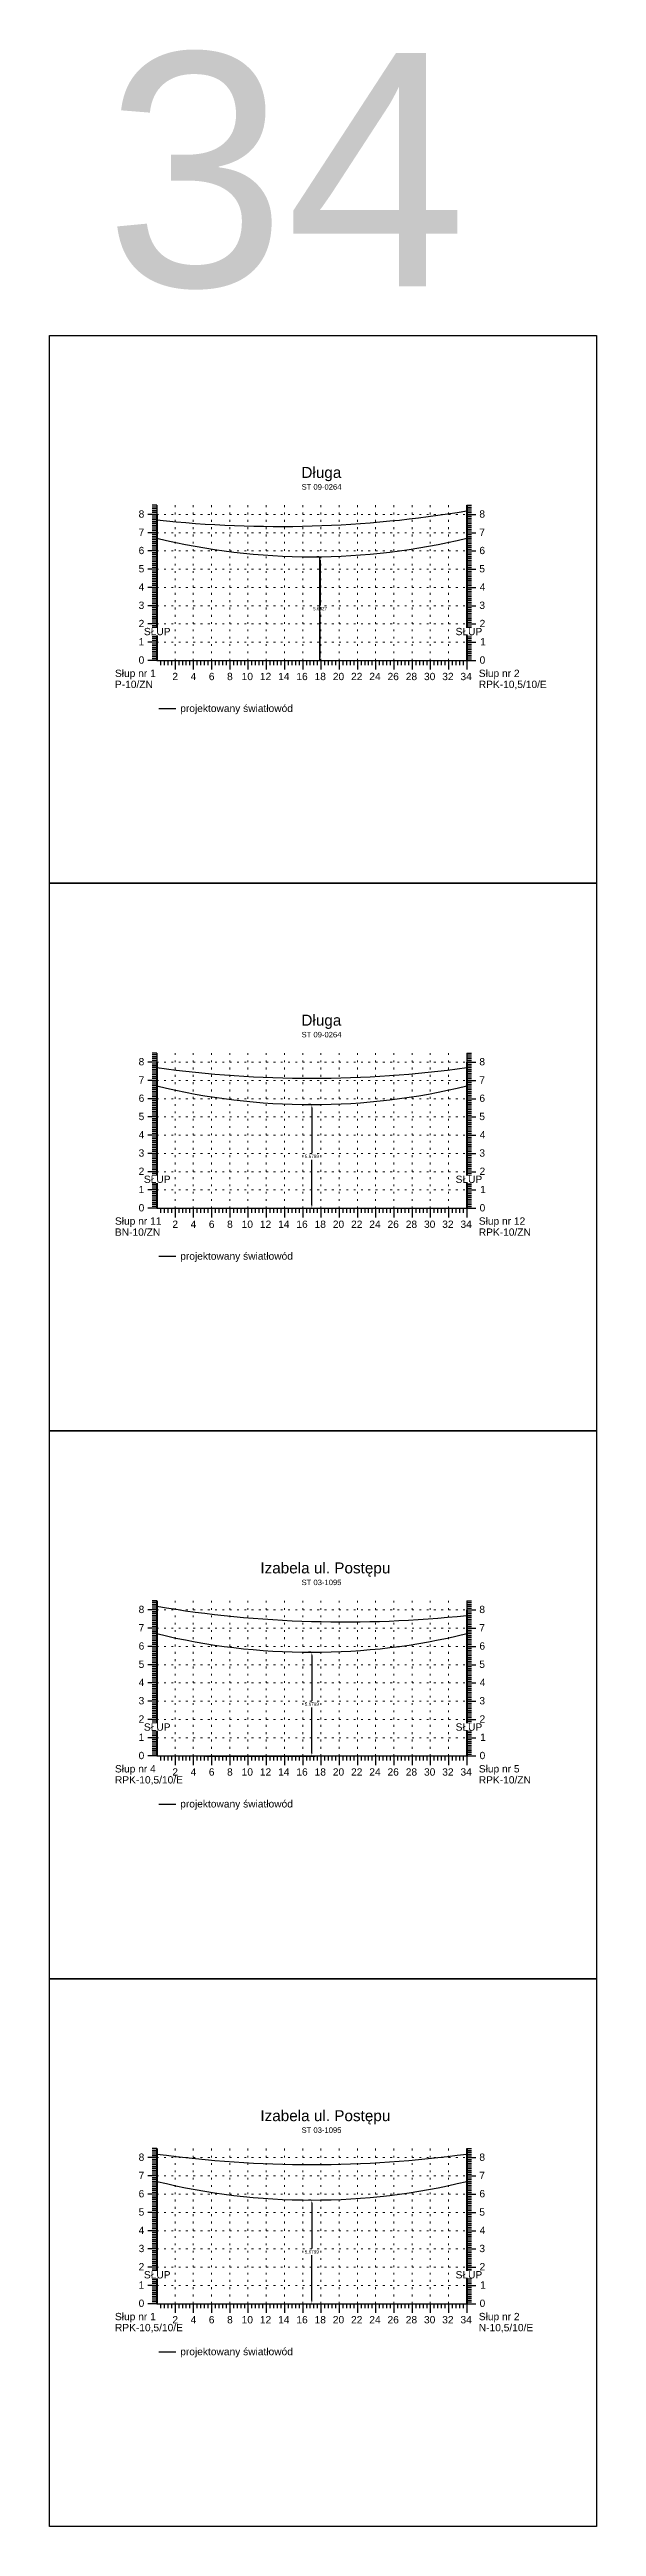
# Model space of a CAD drawing. Header units: metres. Extents: x -155 to 1812, y 681 to 886.
# Drawn here: x 684.5 to 714.5, y 740.5 to 876.2 of the extents above; entities that cross this region are included whole.
import ezdxf

# ---------------------------------------------------------------- set-up
doc = ezdxf.new("R2010")
doc.units = ezdxf.units.M
doc.header["$MEASUREMENT"] = 0
doc.linetypes.add('ACAD_ISO07W100', pattern=[3, 0, -3])
doc.styles.get("Standard").update_dxf_attribs({"font": 'arial.ttf'})
doc.dimstyles.get("Standard").update_dxf_attribs({"dimtxt": 0.18, "dimasz": 0.18, "dimexe": 0.18, "dimexo": 0.0625, "dimgap": 0.09, "dimtad": 0, "dimtih": 1, "dimtoh": 1, "dimdec": 4, "dimzin": 0, "dimdsep": 46, "dimtxsty": 'Standard', "dimcen": 0.09, "dimadec": 0, "dimazin": 0, "dimtfac": 1, "dimtdec": 4, "dimtofl": 0, "dimtmove": 0, "dimatfit": 3, "dimfxl": 1, "dimtolj": 1, "dimtzin": 0, "dimarcsym": 0})

msp = doc.modelspace()

# ---------------------------------------------------------------- texts
at = {"lineweight": 25}
msp.add_text('34', height=12.782133, dxfattribs=at).set_placement((687.58131, 863.21103))
for s, height, p in [('Długa', 0.6, (698.35895, 852.72147)), ('ST 09-0264 ', 0.3, (698.36666, 852.07978)), ('8', 0.4, (689.43146, 850.5471)), ('8', 0.4, (708.11711, 850.5471)), ('7', 0.4, (689.43146, 849.5471)), ('7', 0.4, (708.11411, 849.5471)), ('5', 0.4, (689.43146, 847.5471)), ('6', 0.4, (689.43146, 848.5471)), ('5', 0.4, (708.11438, 847.5471)), ('6', 0.4, (708.11984, 848.5471)), ('4', 0.4, (689.43146, 846.5471)), ('4', 0.4, (708.13512, 846.5471)), ('3', 0.4, (689.43146, 845.5471)), ('3', 0.4, (708.11711, 845.5471)), ('2', 0.4, (689.43146, 844.5471)), ('1', 0.4, (689.43146, 843.5471)), ('2', 0.4, (708.1283, 844.5471)), ('1', 0.4, (708.15695, 843.5471)), ('0', 0.4, (689.43146, 842.5471)), ('0', 0.4, (708.13102, 842.5471)), ('Słup nr 1', 0.4, (688.13347, 841.81928)), ('P-10/ZN', 0.4, (688.13347, 841.21439)), ('2', 0.4, (691.28191, 841.64552)), ('4', 0.4, (692.28191, 841.64552)), ('6', 0.4, (693.28191, 841.64552)), ('8', 0.4, (694.28191, 841.64552)), ('10', 0.4, (695.08191, 841.64552)), ('12', 0.4, (696.08191, 841.64552)), ('14', 0.4, (697.08191, 841.64552)), ('16', 0.4, (698.08191, 841.64552)), ('18', 0.4, (699.08191, 841.64552)), ('20', 0.4, (700.08191, 841.64552)), ('22', 0.4, (701.08191, 841.64552)), ('24', 0.4, (702.08191, 841.64552)), ('26', 0.4, (703.08191, 841.64552)), ('28', 0.4, (704.08191, 841.64552)), ('30', 0.4, (705.08191, 841.64552)), ('32', 0.4, (706.08191, 841.64552)), ('34', 0.4, (707.08191, 841.64552)), ('Słup nr 2', 0.4, (708.08667, 841.81928)), ('RPK-10,5/10/E', 0.4, (708.08667, 841.21439)), ('projektowany światłowód', 0.4, (691.71362, 839.90121)), ('ST 09-0264 ', 0.3, (698.36666, 822.07978)), ('Długa', 0.6, (698.35895, 822.72147)), ('8', 0.4, (689.43146, 820.5471)), ('8', 0.4, (708.11711, 820.5471)), ('7', 0.4, (689.43146, 819.5471)), ('7', 0.4, (708.11411, 819.5471)), ('6', 0.4, (689.43146, 818.5471)), ('6', 0.4, (708.11984, 818.5471)), ('4', 0.4, (689.43146, 816.5471)), ('5', 0.4, (689.43146, 817.5471)), ('5', 0.4, (708.11438, 817.5471)), ('4', 0.4, (708.13512, 816.5471)), ('3', 0.4, (689.43146, 815.5471)), ('3', 0.4, (708.11711, 815.5471)), ('2', 0.4, (689.43146, 814.5471)), ('2', 0.4, (708.1283, 814.5471)), ('0', 0.4, (689.43146, 812.5471)), ('1', 0.4, (689.43146, 813.5471)), ('0', 0.4, (708.13102, 812.5471)), ('1', 0.4, (708.15695, 813.5471)), ('Słup nr 11', 0.4, (688.13347, 811.81928)), ('BN-10/ZN', 0.4, (688.13347, 811.21439)), ('2', 0.4, (691.28191, 811.64552)), ('4', 0.4, (692.28191, 811.64552)), ('6', 0.4, (693.28191, 811.64552)), ('8', 0.4, (694.28191, 811.64552)), ('10', 0.4, (695.08191, 811.64552)), ('12', 0.4, (696.08191, 811.64552)), ('14', 0.4, (697.08191, 811.64552)), ('16', 0.4, (698.08191, 811.64552)), ('18', 0.4, (699.08191, 811.64552)), ('20', 0.4, (700.08191, 811.64552)), ('22', 0.4, (701.08191, 811.64552)), ('24', 0.4, (702.08191, 811.64552)), ('26', 0.4, (703.08191, 811.64552)), ('28', 0.4, (704.08191, 811.64552)), ('30', 0.4, (705.08191, 811.64552)), ('32', 0.4, (706.08191, 811.64552)), ('34', 0.4, (707.08191, 811.64552)), ('Słup nr 12', 0.4, (708.08667, 811.81928)), ('RPK-10/ZN', 0.4, (708.08667, 811.21439)), ('projektowany światłowód', 0.4, (691.71362, 809.90121)), ('Izabela ul. Postępu', 0.6, (696.1071, 792.72147)), ('ST 03-1095', 0.3, (698.36666, 792.07978)), ('8', 0.4, (689.43146, 790.5471)), ('8', 0.4, (708.11711, 790.5471)), ('7', 0.4, (689.43146, 789.5471)), ('7', 0.4, (708.11411, 789.5471)), ('6', 0.4, (689.43146, 788.5471)), ('6', 0.4, (708.11984, 788.5471)), ('4', 0.4, (689.43146, 786.5471)), ('5', 0.4, (689.43146, 787.5471)), ('5', 0.4, (708.11438, 787.5471)), ('4', 0.4, (708.13512, 786.5471)), ('3', 0.4, (689.43146, 785.5471)), ('3', 0.4, (708.11711, 785.5471)), ('2', 0.4, (689.43146, 784.5471)), ('2', 0.4, (708.1283, 784.5471)), ('0', 0.4, (689.43146, 782.5471)), ('1', 0.4, (689.43146, 783.5471)), ('0', 0.4, (708.13102, 782.5471)), ('1', 0.4, (708.15695, 783.5471)), ('Słup nr 4', 0.4, (688.13347, 781.81928)), ('RPK-10,5/10/E', 0.4, (688.13347, 781.21439)), ('2', 0.4, (691.28191, 781.64552)), ('4', 0.4, (692.28191, 781.64552)), ('6', 0.4, (693.28191, 781.64552)), ('8', 0.4, (694.28191, 781.64552)), ('10', 0.4, (695.08191, 781.64552)), ('12', 0.4, (696.08191, 781.64552)), ('14', 0.4, (697.08191, 781.64552)), ('16', 0.4, (698.08191, 781.64552)), ('18', 0.4, (699.08191, 781.64552)), ('20', 0.4, (700.08191, 781.64552)), ('22', 0.4, (701.08191, 781.64552)), ('24', 0.4, (702.08191, 781.64552)), ('26', 0.4, (703.08191, 781.64552)), ('28', 0.4, (704.08191, 781.64552)), ('30', 0.4, (705.08191, 781.64552)), ('32', 0.4, (706.08191, 781.64552)), ('34', 0.4, (707.08191, 781.64552)), ('Słup nr 5', 0.4, (708.08667, 781.81928)), ('RPK-10/ZN', 0.4, (708.08667, 781.21439)), ('projektowany światłowód', 0.4, (691.71362, 779.90121)), ('Izabela ul. Postępu', 0.6, (696.1071, 762.72147)), ('ST 03-1095', 0.3, (698.36666, 762.07978)), ('8', 0.4, (689.43146, 760.5471)), ('7', 0.4, (689.43146, 759.5471)), ('8', 0.4, (708.11711, 760.5471)), ('7', 0.4, (708.11411, 759.5471)), ('6', 0.4, (689.43146, 758.5471)), ('6', 0.4, (708.11984, 758.5471)), ('5', 0.4, (689.43146, 757.5471)), ('5', 0.4, (708.11438, 757.5471)), ('4', 0.4, (689.43146, 756.5471)), ('3', 0.4, (689.43146, 755.5471)), ('3', 0.4, (708.11711, 755.5471)), ('4', 0.4, (708.13512, 756.5471)), ('2', 0.4, (689.43146, 754.5471)), ('2', 0.4, (708.1283, 754.5471)), ('0', 0.4, (689.43146, 752.5471)), ('1', 0.4, (689.43146, 753.5471)), ('0', 0.4, (708.13102, 752.5471)), ('1', 0.4, (708.15695, 753.5471)), ('Słup nr 1', 0.4, (688.13347, 751.81928)), ('RPK-10,5/10/E', 0.4, (688.13347, 751.21439)), ('2', 0.4, (691.28191, 751.64552)), ('4', 0.4, (692.28191, 751.64552)), ('6', 0.4, (693.28191, 751.64552)), ('8', 0.4, (694.28191, 751.64552)), ('10', 0.4, (695.08191, 751.64552)), ('12', 0.4, (696.08191, 751.64552)), ('14', 0.4, (697.08191, 751.64552)), ('16', 0.4, (698.08191, 751.64552)), ('18', 0.4, (699.08191, 751.64552)), ('20', 0.4, (700.08191, 751.64552)), ('22', 0.4, (701.08191, 751.64552)), ('24', 0.4, (702.08191, 751.64552)), ('26', 0.4, (703.08191, 751.64552)), ('28', 0.4, (704.08191, 751.64552)), ('30', 0.4, (705.08191, 751.64552)), ('32', 0.4, (706.08191, 751.64552)), ('34', 0.4, (707.08191, 751.64552)), ('Słup nr 2', 0.4, (708.08667, 751.81928)), ('N-10,5/10/E', 0.4, (708.08667, 751.21439)), ('projektowany światłowód', 0.4, (691.71362, 749.90121))]:
    msp.add_text(s, height=height).set_placement(p)

# ---------------------------------------------------------------- blocks, each defined once
blk = doc.blocks.new('*D277')
at = {"color": 0, "lineweight": -2}
for p, q in [((699.31, 848.4), (699.2, 848.4)), ((699.38, 848.22), (699.38, 845.74)), ((699.38, 842.9), (699.38, 845.38)), ((693.09, 842.72), (699.56, 842.72))]:
    blk.add_line(p, q, dxfattribs=at)
at = {"color": 0}
for points in [[(699.41, 848.22), (699.35, 848.22), (699.38, 848.4)], [(699.35, 842.9), (699.41, 842.9), (699.38, 842.72)]]:
    blk.add_solid(points, dxfattribs=at)
at = {"layer": 'Defpoints', "color": 0}
for p in [(699.38, 848.4), (693.03, 842.72), (699.38, 842.72)]:
    blk.add_point(p, dxfattribs=at)
at = {"color": 0, "lineweight": 25, "insert": (699.38, 845.56), "char_height": 0.18, "attachment_point": 5}
blk.add_mtext('\\A1;5.6827', dxfattribs=at)
blk = doc.blocks.new('*D291')
at = {"color": 0, "lineweight": -2}
for p, q in [((698.87, 818.4), (698.75, 818.4)), ((698.93, 818.22), (698.93, 815.74)), ((698.93, 812.9), (698.93, 815.38)), ((693.09, 812.72), (699.11, 812.72))]:
    blk.add_line(p, q, dxfattribs=at)
at = {"color": 0}
for points in [[(698.96, 818.22), (698.9, 818.22), (698.93, 818.4)], [(698.9, 812.9), (698.96, 812.9), (698.93, 812.72)]]:
    blk.add_solid(points, dxfattribs=at)
at = {"layer": 'Defpoints', "color": 0}
for p in [(698.93, 818.4), (693.03, 812.72), (698.93, 812.72)]:
    blk.add_point(p, dxfattribs=at)
at = {"color": 0, "lineweight": 25, "insert": (698.93, 815.56), "char_height": 0.18, "attachment_point": 5}
blk.add_mtext('\\A1;5.6799', dxfattribs=at)
blk = doc.blocks.new('*D314')
at = {"color": 0, "lineweight": -2}
for p, q in [((698.87, 788.4), (698.75, 788.4)), ((698.93, 788.22), (698.93, 785.74)), ((698.93, 782.9), (698.93, 785.38)), ((693.09, 782.72), (699.11, 782.72))]:
    blk.add_line(p, q, dxfattribs=at)
at = {"color": 0}
for points in [[(698.96, 788.22), (698.9, 788.22), (698.93, 788.4)], [(698.9, 782.9), (698.96, 782.9), (698.93, 782.72)]]:
    blk.add_solid(points, dxfattribs=at)
at = {"layer": 'Defpoints', "color": 0}
for p in [(698.93, 788.4), (693.03, 782.72), (698.93, 782.72)]:
    blk.add_point(p, dxfattribs=at)
at = {"color": 0, "lineweight": 25, "insert": (698.93, 785.56), "char_height": 0.18, "attachment_point": 5}
blk.add_mtext('\\A1;5.6799', dxfattribs=at)
blk = doc.blocks.new('*D270')
at = {"color": 0, "lineweight": -2}
for p, q in [((698.87, 758.4), (698.75, 758.4)), ((698.93, 758.22), (698.93, 755.74)), ((698.93, 752.9), (698.93, 755.38)), ((693.09, 752.72), (699.11, 752.72))]:
    blk.add_line(p, q, dxfattribs=at)
at = {"color": 0}
for points in [[(698.96, 758.22), (698.9, 758.22), (698.93, 758.4)], [(698.9, 752.9), (698.96, 752.9), (698.93, 752.72)]]:
    blk.add_solid(points, dxfattribs=at)
at = {"layer": 'Defpoints', "color": 0}
for p in [(698.93, 758.4), (693.03, 752.72), (698.93, 752.72)]:
    blk.add_point(p, dxfattribs=at)
at = {"color": 0, "lineweight": 25, "insert": (698.93, 755.56), "char_height": 0.18, "attachment_point": 5}
blk.add_mtext('\\A1;5.6799', dxfattribs=at)

# ---------------------------------------------------------------- dimensions: what is measured, and where the dimension line sits
at = {"lineweight": 25}
for base, p1, p2, picture, middle in [((699.37611, 842.72119), (699.37611, 848.40386), (693.02872, 842.72119), '*D277', (699.37611, 845.56253)), ((698.92872, 812.72119), (698.92872, 818.40107), (693.02872, 812.72119), '*D291', (698.92872, 815.56113)), ((698.92872, 782.72119), (698.92872, 788.40107), (693.02872, 782.72119), '*D314', (698.92872, 785.56113)), ((698.92872, 752.72119), (698.92872, 758.40107), (693.02872, 752.72119), '*D270', (698.92872, 755.56113))]:
    dim = msp.add_linear_dim(base=base, p1=p1, p2=p2, angle=90, dimstyle='Standard', dxfattribs=at)
    dim.commit()
    dim.dimension.update_dxf_attribs({"geometry": picture, "text_midpoint": middle})

# ---------------------------------------------------------------- linework, layer by layer
for p, q in [((690.42872, 850.72119), (689.92872, 850.72119)), ((690.42872, 850.72119), (689.92872, 850.72119)), ((690.42872, 851.22119), (690.17872, 851.22119)), ((690.42872, 851.12119), (690.17872, 851.12119)), ((690.42872, 851.02119), (690.17872, 851.02119)), ((690.42872, 850.92119), (690.17872, 850.92119)), ((690.42872, 850.82119), (690.17872, 850.82119)), ((690.42872, 850.62119), (690.17872, 850.62119)), ((690.42872, 851.22119), (690.42872, 842.72119)), ((707.42872, 851.22119), (707.42872, 842.72119)), ((707.42872, 851.22119), (707.67872, 851.22119)), ((707.42872, 851.12119), (707.67872, 851.12119)), ((707.42872, 851.02119), (707.67872, 851.02119)), ((707.42872, 850.92119), (707.67872, 850.92119)), ((707.42872, 850.82119), (707.67872, 850.82119)), ((707.42872, 850.72119), (707.92872, 850.72119)), ((707.42872, 850.72119), (707.92872, 850.72119)), ((707.42872, 850.62119), (707.67872, 850.62119)), ((690.42872, 849.72119), (689.92872, 849.72119)), ((690.42872, 849.72119), (689.92872, 849.72119)), ((690.42872, 850.52119), (690.17872, 850.52119)), ((690.42872, 850.42119), (690.17872, 850.42119)), ((690.42872, 850.32119), (690.17872, 850.32119)), ((690.42872, 850.22119), (690.17872, 850.22119)), ((690.42872, 850.12119), (690.17872, 850.12119)), ((690.42872, 850.02119), (690.17872, 850.02119)), ((690.42872, 849.92119), (690.17872, 849.92119)), ((690.42872, 849.82119), (690.17872, 849.82119)), ((690.42872, 849.62119), (690.17872, 849.62119)), ((690.42872, 849.52119), (690.17872, 849.52119)), ((690.42872, 849.42119), (690.17872, 849.42119)), ((690.42872, 849.32119), (690.17872, 849.32119)), ((707.42872, 850.52119), (707.67872, 850.52119)), ((707.42872, 850.42119), (707.67872, 850.42119)), ((707.42872, 850.32119), (707.67872, 850.32119)), ((707.42872, 850.22119), (707.67872, 850.22119)), ((707.42872, 850.12119), (707.67872, 850.12119)), ((707.42872, 850.02119), (707.67872, 850.02119)), ((707.42872, 849.92119), (707.67872, 849.92119)), ((707.42872, 849.82119), (707.67872, 849.82119)), ((707.42872, 849.72119), (707.92872, 849.72119)), ((707.42872, 849.72119), (707.92872, 849.72119)), ((707.42872, 849.62119), (707.67872, 849.62119)), ((707.42872, 849.52119), (707.67872, 849.52119)), ((707.42872, 849.42119), (707.67872, 849.42119)), ((707.42872, 849.32119), (707.67872, 849.32119)), ((690.42872, 848.72119), (689.92872, 848.72119)), ((690.42872, 848.72119), (689.92872, 848.72119)), ((690.42872, 849.22119), (690.17872, 849.22119)), ((690.42872, 849.12119), (690.17872, 849.12119)), ((690.42872, 849.02119), (690.17872, 849.02119)), ((690.42872, 848.92119), (690.17872, 848.92119)), ((690.42872, 848.82119), (690.17872, 848.82119)), ((690.42872, 848.62119), (690.17872, 848.62119)), ((690.42872, 848.52119), (690.17872, 848.52119)), ((690.42872, 848.42119), (690.17872, 848.42119)), ((690.42872, 848.32119), (690.17872, 848.32119)), ((690.42872, 848.22119), (690.17872, 848.22119)), ((690.42872, 848.12119), (690.17872, 848.12119)), ((690.42872, 848.02119), (690.17872, 848.02119)), ((690.42872, 847.92119), (690.17872, 847.92119)), ((707.42872, 849.22119), (707.67872, 849.22119)), ((707.42872, 849.12119), (707.67872, 849.12119)), ((707.42872, 849.02119), (707.67872, 849.02119)), ((707.42872, 848.92119), (707.67872, 848.92119)), ((707.42872, 848.82119), (707.67872, 848.82119)), ((707.42872, 848.72119), (707.92872, 848.72119)), ((707.42872, 848.72119), (707.92872, 848.72119)), ((707.42872, 848.62119), (707.67872, 848.62119)), ((707.42872, 848.52119), (707.67872, 848.52119)), ((707.42872, 848.42119), (707.67872, 848.42119)), ((707.42872, 848.32119), (707.67872, 848.32119)), ((707.42872, 848.22119), (707.67872, 848.22119)), ((707.42872, 848.12119), (707.67872, 848.12119)), ((707.42872, 848.02119), (707.67872, 848.02119)), ((707.42872, 847.92119), (707.67872, 847.92119)), ((690.42872, 847.72119), (689.92872, 847.72119)), ((690.42872, 847.72119), (689.92872, 847.72119)), ((690.42872, 846.72119), (689.92872, 846.72119)), ((690.42872, 846.72119), (689.92872, 846.72119)), ((690.42872, 847.82119), (690.17872, 847.82119)), ((690.42872, 847.62119), (690.17872, 847.62119)), ((690.42872, 847.52119), (690.17872, 847.52119)), ((690.42872, 847.42119), (690.17872, 847.42119)), ((690.42872, 847.32119), (690.17872, 847.32119)), ((690.42872, 847.22119), (690.17872, 847.22119)), ((690.42872, 847.12119), (690.17872, 847.12119)), ((690.42872, 847.02119), (690.17872, 847.02119)), ((690.42872, 846.92119), (690.17872, 846.92119)), ((690.42872, 846.82119), (690.17872, 846.82119)), ((690.42872, 846.62119), (690.17872, 846.62119)), ((707.42872, 847.82119), (707.67872, 847.82119)), ((707.42872, 847.72119), (707.92872, 847.72119)), ((707.42872, 847.72119), (707.92872, 847.72119)), ((707.42872, 847.62119), (707.67872, 847.62119)), ((707.42872, 847.52119), (707.67872, 847.52119)), ((707.42872, 847.42119), (707.67872, 847.42119)), ((707.42872, 847.32119), (707.67872, 847.32119)), ((707.42872, 847.22119), (707.67872, 847.22119)), ((707.42872, 847.12119), (707.67872, 847.12119)), ((707.42872, 847.02119), (707.67872, 847.02119)), ((707.42872, 846.92119), (707.67872, 846.92119)), ((707.42872, 846.82119), (707.67872, 846.82119)), ((707.42872, 846.72119), (707.92872, 846.72119)), ((707.42872, 846.72119), (707.92872, 846.72119)), ((707.42872, 846.62119), (707.67872, 846.62119)), ((690.42872, 845.72119), (689.92872, 845.72119)), ((690.42872, 845.72119), (689.92872, 845.72119)), ((690.42872, 846.52119), (690.17872, 846.52119)), ((690.42872, 846.42119), (690.17872, 846.42119)), ((690.42872, 846.32119), (690.17872, 846.32119)), ((690.42872, 846.22119), (690.17872, 846.22119)), ((690.42872, 846.12119), (690.17872, 846.12119)), ((690.42872, 846.02119), (690.17872, 846.02119)), ((690.42872, 845.92119), (690.17872, 845.92119)), ((690.42872, 845.82119), (690.17872, 845.82119)), ((690.42872, 845.62119), (690.17872, 845.62119)), ((690.42872, 845.52119), (690.17872, 845.52119)), ((690.42872, 845.42119), (690.17872, 845.42119)), ((690.42872, 845.32119), (690.17872, 845.32119)), ((690.42872, 845.22119), (690.17872, 845.22119)), ((707.42872, 846.52119), (707.67872, 846.52119)), ((707.42872, 846.42119), (707.67872, 846.42119)), ((707.42872, 846.32119), (707.67872, 846.32119)), ((707.42872, 846.22119), (707.67872, 846.22119)), ((707.42872, 846.12119), (707.67872, 846.12119)), ((707.42872, 846.02119), (707.67872, 846.02119)), ((707.42872, 845.92119), (707.67872, 845.92119)), ((707.42872, 845.82119), (707.67872, 845.82119)), ((707.42872, 845.72119), (707.92872, 845.72119)), ((707.42872, 845.72119), (707.92872, 845.72119)), ((707.42872, 845.62119), (707.67872, 845.62119)), ((707.42872, 845.52119), (707.67872, 845.52119)), ((707.42872, 845.42119), (707.67872, 845.42119)), ((707.42872, 845.32119), (707.67872, 845.32119)), ((707.42872, 845.22119), (707.67872, 845.22119)), ((690.42872, 844.72119), (689.92872, 844.72119)), ((690.42872, 844.72119), (689.92872, 844.72119)), ((690.42872, 845.12119), (690.17872, 845.12119)), ((690.42872, 845.02119), (690.17872, 845.02119)), ((690.42872, 844.92119), (690.17872, 844.92119)), ((690.42872, 844.82119), (690.17872, 844.82119)), ((690.42872, 844.62119), (690.17872, 844.62119)), ((690.42872, 844.52119), (690.17872, 844.52119)), ((690.42872, 844.42119), (690.17872, 844.42119)), ((690.42872, 844.32119), (690.17872, 844.32119)), ((690.42872, 844.22119), (690.17872, 844.22119)), ((690.42872, 844.12119), (690.17872, 844.12119)), ((690.42872, 844.02119), (690.17872, 844.02119)), ((690.42872, 843.92119), (690.17872, 843.92119)), ((690.42872, 843.82119), (690.17872, 843.82119)), ((707.42872, 845.12119), (707.67872, 845.12119)), ((707.42872, 845.02119), (707.67872, 845.02119)), ((707.42872, 844.92119), (707.67872, 844.92119)), ((707.42872, 844.82119), (707.67872, 844.82119)), ((707.42872, 844.72119), (707.92872, 844.72119)), ((707.42872, 844.72119), (707.92872, 844.72119)), ((707.42872, 844.62119), (707.67872, 844.62119)), ((707.42872, 844.52119), (707.67872, 844.52119)), ((707.42872, 844.42119), (707.67872, 844.42119)), ((707.42872, 844.32119), (707.67872, 844.32119)), ((707.42872, 844.22119), (707.67872, 844.22119)), ((707.42872, 844.12119), (707.67872, 844.12119)), ((707.42872, 844.02119), (707.67872, 844.02119)), ((707.42872, 843.92119), (707.67872, 843.92119)), ((707.42872, 843.82119), (707.67872, 843.82119)), ((690.42872, 843.72119), (689.92872, 843.72119)), ((690.42872, 843.72119), (689.92872, 843.72119)), ((690.42872, 842.72119), (689.92872, 842.72119)), ((690.42872, 843.62119), (690.17872, 843.62119)), ((690.42872, 843.52119), (690.17872, 843.52119)), ((690.42872, 843.42119), (690.17872, 843.42119)), ((690.42872, 843.32119), (690.17872, 843.32119)), ((690.42872, 843.22119), (690.17872, 843.22119)), ((690.42872, 843.12119), (690.17872, 843.12119)), ((690.42872, 843.02119), (690.17872, 843.02119)), ((690.42872, 842.92119), (690.17872, 842.92119)), ((690.42872, 842.82119), (690.17872, 842.82119)), ((690.42872, 842.72119), (690.17872, 842.72119)), ((690.42872, 842.72119), (707.42872, 842.72119)), ((690.62872, 842.72119), (690.62872, 842.47119)), ((690.82872, 842.72119), (690.82872, 842.47119)), ((691.02872, 842.72119), (691.02872, 842.47119)), ((691.22872, 842.72119), (691.22872, 842.47119)), ((691.42872, 842.72119), (691.42872, 842.22119)), ((691.62872, 842.72119), (691.62872, 842.47119)), ((691.82872, 842.72119), (691.82872, 842.47119)), ((692.02872, 842.72119), (692.02872, 842.47119)), ((692.22872, 842.72119), (692.22872, 842.47119)), ((692.42872, 842.72119), (692.42872, 842.22119)), ((692.62872, 842.72119), (692.62872, 842.47119)), ((692.82872, 842.72119), (692.82872, 842.47119)), ((693.02872, 842.72119), (693.02872, 842.47119)), ((693.22872, 842.72119), (693.22872, 842.47119)), ((693.42872, 842.72119), (693.42872, 842.22119)), ((693.62872, 842.72119), (693.62872, 842.47119)), ((693.82872, 842.72119), (693.82872, 842.47119)), ((694.02872, 842.72119), (694.02872, 842.47119)), ((694.22872, 842.72119), (694.22872, 842.47119)), ((694.42872, 842.72119), (694.42872, 842.22119)), ((694.62872, 842.72119), (694.62872, 842.47119)), ((694.82872, 842.72119), (694.82872, 842.47119)), ((695.02872, 842.72119), (695.02872, 842.47119)), ((695.22872, 842.72119), (695.22872, 842.47119)), ((695.42872, 842.72119), (695.42872, 842.22119)), ((695.62872, 842.72119), (695.62872, 842.47119)), ((695.82872, 842.72119), (695.82872, 842.47119)), ((696.02872, 842.72119), (696.02872, 842.47119)), ((696.22872, 842.72119), (696.22872, 842.47119)), ((696.42872, 842.72119), (696.42872, 842.22119)), ((696.62872, 842.72119), (696.62872, 842.47119)), ((696.82872, 842.72119), (696.82872, 842.47119)), ((697.02872, 842.72119), (697.02872, 842.47119)), ((697.22872, 842.72119), (697.22872, 842.47119)), ((697.42872, 842.72119), (697.42872, 842.22119)), ((697.62872, 842.72119), (697.62872, 842.47119)), ((697.82872, 842.72119), (697.82872, 842.47119)), ((698.02872, 842.72119), (698.02872, 842.47119)), ((698.22872, 842.72119), (698.22872, 842.47119)), ((698.42872, 842.72119), (698.42872, 842.22119)), ((698.62872, 842.72119), (698.62872, 842.47119)), ((698.82872, 842.72119), (698.82872, 842.47119)), ((699.02872, 842.72119), (699.02872, 842.47119)), ((699.22872, 842.72119), (699.22872, 842.47119)), ((699.42872, 842.72119), (699.42872, 842.22119)), ((699.62872, 842.72119), (699.62872, 842.47119)), ((699.82872, 842.72119), (699.82872, 842.47119)), ((700.02872, 842.72119), (700.02872, 842.47119)), ((700.22872, 842.72119), (700.22872, 842.47119)), ((700.42872, 842.72119), (700.42872, 842.22119)), ((700.62872, 842.72119), (700.62872, 842.47119)), ((700.82872, 842.72119), (700.82872, 842.47119)), ((701.02872, 842.72119), (701.02872, 842.47119)), ((701.22872, 842.72119), (701.22872, 842.47119)), ((701.42872, 842.72119), (701.42872, 842.22119)), ((701.62872, 842.72119), (701.62872, 842.47119)), ((701.82872, 842.72119), (701.82872, 842.47119)), ((702.02872, 842.72119), (702.02872, 842.47119)), ((702.22872, 842.72119), (702.22872, 842.47119)), ((702.42872, 842.72119), (702.42872, 842.22119)), ((702.62872, 842.72119), (702.62872, 842.47119)), ((702.82872, 842.72119), (702.82872, 842.47119)), ((703.02872, 842.72119), (703.02872, 842.47119)), ((703.22872, 842.72119), (703.22872, 842.47119)), ((703.42872, 842.72119), (703.42872, 842.22119)), ((703.62872, 842.72119), (703.62872, 842.47119)), ((703.82872, 842.72119), (703.82872, 842.47119)), ((704.02872, 842.72119), (704.02872, 842.47119)), ((704.22872, 842.72119), (704.22872, 842.47119)), ((704.42872, 842.72119), (704.42872, 842.22119)), ((704.62872, 842.72119), (704.62872, 842.47119)), ((704.82872, 842.72119), (704.82872, 842.47119)), ((705.02872, 842.72119), (705.02872, 842.47119)), ((705.22872, 842.72119), (705.22872, 842.47119)), ((705.42872, 842.72119), (705.42872, 842.22119)), ((705.62872, 842.72119), (705.62872, 842.47119)), ((705.82872, 842.72119), (705.82872, 842.47119)), ((706.02872, 842.72119), (706.02872, 842.47119)), ((706.22872, 842.72119), (706.22872, 842.47119)), ((706.42872, 842.72119), (706.42872, 842.22119)), ((706.62872, 842.72119), (706.62872, 842.47119)), ((706.82872, 842.72119), (706.82872, 842.47119)), ((707.02872, 842.72119), (707.02872, 842.47119)), ((707.22872, 842.72119), (707.22872, 842.47119)), ((707.42872, 843.72119), (707.92872, 843.72119)), ((707.42872, 843.72119), (707.92872, 843.72119)), ((707.42872, 843.62119), (707.67872, 843.62119)), ((707.42872, 843.52119), (707.67872, 843.52119)), ((707.42872, 843.42119), (707.67872, 843.42119)), ((707.42872, 843.32119), (707.67872, 843.32119)), ((707.42872, 843.22119), (707.67872, 843.22119)), ((707.42872, 843.12119), (707.67872, 843.12119)), ((707.42872, 843.02119), (707.67872, 843.02119)), ((707.42872, 842.92119), (707.67872, 842.92119)), ((707.42872, 842.82119), (707.67872, 842.82119)), ((707.42872, 842.72119), (707.42872, 842.22119)), ((707.42872, 842.72119), (707.92872, 842.72119)), ((707.42872, 842.72119), (707.67872, 842.72119)), ((690.42872, 821.22119), (690.17872, 821.22119)), ((690.42872, 821.12119), (690.17872, 821.12119)), ((690.42872, 821.02119), (690.17872, 821.02119)), ((690.42872, 820.92119), (690.17872, 820.92119)), ((690.42872, 820.82119), (690.17872, 820.82119)), ((690.42872, 821.22119), (690.42872, 812.72119)), ((707.42872, 821.22119), (707.42872, 812.72119)), ((707.42872, 821.22119), (707.67872, 821.22119)), ((707.42872, 821.12119), (707.67872, 821.12119)), ((707.42872, 821.02119), (707.67872, 821.02119)), ((707.42872, 820.92119), (707.67872, 820.92119)), ((707.42872, 820.82119), (707.67872, 820.82119)), ((690.42872, 820.72119), (689.92872, 820.72119)), ((690.42872, 820.72119), (689.92872, 820.72119)), ((690.42872, 819.72119), (689.92872, 819.72119)), ((690.42872, 819.72119), (689.92872, 819.72119)), ((690.42872, 820.62119), (690.17872, 820.62119)), ((690.42872, 820.52119), (690.17872, 820.52119)), ((690.42872, 820.42119), (690.17872, 820.42119)), ((690.42872, 820.32119), (690.17872, 820.32119)), ((690.42872, 820.22119), (690.17872, 820.22119)), ((690.42872, 820.12119), (690.17872, 820.12119)), ((690.42872, 820.02119), (690.17872, 820.02119)), ((690.42872, 819.92119), (690.17872, 819.92119)), ((690.42872, 819.82119), (690.17872, 819.82119)), ((690.42872, 819.62119), (690.17872, 819.62119)), ((690.42872, 819.52119), (690.17872, 819.52119)), ((690.42872, 819.42119), (690.17872, 819.42119)), ((707.42872, 820.72119), (707.92872, 820.72119)), ((707.42872, 820.72119), (707.92872, 820.72119)), ((707.42872, 820.62119), (707.67872, 820.62119)), ((707.42872, 820.52119), (707.67872, 820.52119)), ((707.42872, 820.42119), (707.67872, 820.42119)), ((707.42872, 820.32119), (707.67872, 820.32119)), ((707.42872, 820.22119), (707.67872, 820.22119)), ((707.42872, 820.12119), (707.67872, 820.12119)), ((707.42872, 820.02119), (707.67872, 820.02119)), ((707.42872, 819.92119), (707.67872, 819.92119)), ((707.42872, 819.82119), (707.67872, 819.82119)), ((707.42872, 819.72119), (707.92872, 819.72119)), ((707.42872, 819.72119), (707.92872, 819.72119)), ((707.42872, 819.62119), (707.67872, 819.62119)), ((707.42872, 819.52119), (707.67872, 819.52119)), ((707.42872, 819.42119), (707.67872, 819.42119)), ((690.42872, 818.72119), (689.92872, 818.72119)), ((690.42872, 818.72119), (689.92872, 818.72119)), ((690.42872, 819.32119), (690.17872, 819.32119)), ((690.42872, 819.22119), (690.17872, 819.22119)), ((690.42872, 819.12119), (690.17872, 819.12119)), ((690.42872, 819.02119), (690.17872, 819.02119)), ((690.42872, 818.92119), (690.17872, 818.92119)), ((690.42872, 818.82119), (690.17872, 818.82119)), ((690.42872, 818.62119), (690.17872, 818.62119)), ((690.42872, 818.52119), (690.17872, 818.52119)), ((690.42872, 818.42119), (690.17872, 818.42119)), ((690.42872, 818.32119), (690.17872, 818.32119)), ((690.42872, 818.22119), (690.17872, 818.22119)), ((690.42872, 818.12119), (690.17872, 818.12119)), ((707.42872, 819.32119), (707.67872, 819.32119)), ((707.42872, 819.22119), (707.67872, 819.22119)), ((707.42872, 819.12119), (707.67872, 819.12119)), ((707.42872, 819.02119), (707.67872, 819.02119)), ((707.42872, 818.92119), (707.67872, 818.92119)), ((707.42872, 818.82119), (707.67872, 818.82119)), ((707.42872, 818.72119), (707.92872, 818.72119)), ((707.42872, 818.72119), (707.92872, 818.72119)), ((707.42872, 818.62119), (707.67872, 818.62119)), ((707.42872, 818.52119), (707.67872, 818.52119)), ((707.42872, 818.42119), (707.67872, 818.42119)), ((707.42872, 818.32119), (707.67872, 818.32119)), ((707.42872, 818.22119), (707.67872, 818.22119)), ((707.42872, 818.12119), (707.67872, 818.12119)), ((690.42872, 817.72119), (689.92872, 817.72119)), ((690.42872, 817.72119), (689.92872, 817.72119)), ((690.42872, 816.72119), (689.92872, 816.72119)), ((690.42872, 816.72119), (689.92872, 816.72119)), ((690.42872, 818.02119), (690.17872, 818.02119)), ((690.42872, 817.92119), (690.17872, 817.92119)), ((690.42872, 817.82119), (690.17872, 817.82119)), ((690.42872, 817.62119), (690.17872, 817.62119)), ((690.42872, 817.52119), (690.17872, 817.52119)), ((690.42872, 817.42119), (690.17872, 817.42119)), ((690.42872, 817.32119), (690.17872, 817.32119)), ((690.42872, 817.22119), (690.17872, 817.22119)), ((690.42872, 817.12119), (690.17872, 817.12119)), ((690.42872, 817.02119), (690.17872, 817.02119)), ((690.42872, 816.92119), (690.17872, 816.92119)), ((690.42872, 816.82119), (690.17872, 816.82119)), ((707.42872, 818.02119), (707.67872, 818.02119)), ((707.42872, 817.92119), (707.67872, 817.92119)), ((707.42872, 817.82119), (707.67872, 817.82119)), ((707.42872, 817.72119), (707.92872, 817.72119)), ((707.42872, 817.72119), (707.92872, 817.72119)), ((707.42872, 817.62119), (707.67872, 817.62119)), ((707.42872, 817.52119), (707.67872, 817.52119)), ((707.42872, 817.42119), (707.67872, 817.42119)), ((707.42872, 817.32119), (707.67872, 817.32119)), ((707.42872, 817.22119), (707.67872, 817.22119)), ((707.42872, 817.12119), (707.67872, 817.12119)), ((707.42872, 817.02119), (707.67872, 817.02119)), ((707.42872, 816.92119), (707.67872, 816.92119)), ((707.42872, 816.82119), (707.67872, 816.82119)), ((707.42872, 816.72119), (707.92872, 816.72119)), ((707.42872, 816.72119), (707.92872, 816.72119)), ((690.42872, 815.72119), (689.92872, 815.72119)), ((690.42872, 815.72119), (689.92872, 815.72119)), ((690.42872, 816.62119), (690.17872, 816.62119)), ((690.42872, 816.52119), (690.17872, 816.52119)), ((690.42872, 816.42119), (690.17872, 816.42119)), ((690.42872, 816.32119), (690.17872, 816.32119)), ((690.42872, 816.22119), (690.17872, 816.22119)), ((690.42872, 816.12119), (690.17872, 816.12119)), ((690.42872, 816.02119), (690.17872, 816.02119)), ((690.42872, 815.92119), (690.17872, 815.92119)), ((690.42872, 815.82119), (690.17872, 815.82119)), ((690.42872, 815.62119), (690.17872, 815.62119)), ((690.42872, 815.52119), (690.17872, 815.52119)), ((690.42872, 815.42119), (690.17872, 815.42119)), ((707.42872, 816.62119), (707.67872, 816.62119)), ((707.42872, 816.52119), (707.67872, 816.52119)), ((707.42872, 816.42119), (707.67872, 816.42119)), ((707.42872, 816.32119), (707.67872, 816.32119)), ((707.42872, 816.22119), (707.67872, 816.22119)), ((707.42872, 816.12119), (707.67872, 816.12119)), ((707.42872, 816.02119), (707.67872, 816.02119)), ((707.42872, 815.92119), (707.67872, 815.92119)), ((707.42872, 815.82119), (707.67872, 815.82119)), ((707.42872, 815.72119), (707.92872, 815.72119)), ((707.42872, 815.72119), (707.92872, 815.72119)), ((707.42872, 815.62119), (707.67872, 815.62119)), ((707.42872, 815.52119), (707.67872, 815.52119)), ((707.42872, 815.42119), (707.67872, 815.42119)), ((690.42872, 814.72119), (689.92872, 814.72119)), ((690.42872, 814.72119), (689.92872, 814.72119)), ((690.42872, 815.32119), (690.17872, 815.32119)), ((690.42872, 815.22119), (690.17872, 815.22119)), ((690.42872, 815.12119), (690.17872, 815.12119)), ((690.42872, 815.02119), (690.17872, 815.02119)), ((690.42872, 814.92119), (690.17872, 814.92119)), ((690.42872, 814.82119), (690.17872, 814.82119)), ((690.42872, 814.62119), (690.17872, 814.62119)), ((690.42872, 814.52119), (690.17872, 814.52119)), ((690.42872, 814.42119), (690.17872, 814.42119)), ((690.42872, 814.32119), (690.17872, 814.32119)), ((690.42872, 814.22119), (690.17872, 814.22119)), ((690.42872, 814.12119), (690.17872, 814.12119)), ((690.42872, 814.02119), (690.17872, 814.02119)), ((707.42872, 815.32119), (707.67872, 815.32119)), ((707.42872, 815.22119), (707.67872, 815.22119)), ((707.42872, 815.12119), (707.67872, 815.12119)), ((707.42872, 815.02119), (707.67872, 815.02119)), ((707.42872, 814.92119), (707.67872, 814.92119)), ((707.42872, 814.82119), (707.67872, 814.82119)), ((707.42872, 814.72119), (707.92872, 814.72119)), ((707.42872, 814.72119), (707.92872, 814.72119)), ((707.42872, 814.62119), (707.67872, 814.62119)), ((707.42872, 814.52119), (707.67872, 814.52119)), ((707.42872, 814.42119), (707.67872, 814.42119)), ((707.42872, 814.32119), (707.67872, 814.32119)), ((707.42872, 814.22119), (707.67872, 814.22119)), ((707.42872, 814.12119), (707.67872, 814.12119)), ((707.42872, 814.02119), (707.67872, 814.02119)), ((690.42872, 813.72119), (689.92872, 813.72119)), ((690.42872, 813.72119), (689.92872, 813.72119)), ((690.42872, 812.72119), (689.92872, 812.72119)), ((690.42872, 813.92119), (690.17872, 813.92119)), ((690.42872, 813.82119), (690.17872, 813.82119)), ((690.42872, 813.62119), (690.17872, 813.62119)), ((690.42872, 813.52119), (690.17872, 813.52119)), ((690.42872, 813.42119), (690.17872, 813.42119)), ((690.42872, 813.32119), (690.17872, 813.32119)), ((690.42872, 813.22119), (690.17872, 813.22119)), ((690.42872, 813.12119), (690.17872, 813.12119)), ((690.42872, 813.02119), (690.17872, 813.02119)), ((690.42872, 812.92119), (690.17872, 812.92119)), ((690.42872, 812.82119), (690.17872, 812.82119)), ((690.42872, 812.72119), (690.17872, 812.72119)), ((690.42872, 812.72119), (707.42872, 812.72119)), ((690.62872, 812.72119), (690.62872, 812.47119)), ((690.82872, 812.72119), (690.82872, 812.47119)), ((691.02872, 812.72119), (691.02872, 812.47119)), ((691.22872, 812.72119), (691.22872, 812.47119)), ((691.42872, 812.72119), (691.42872, 812.22119)), ((691.62872, 812.72119), (691.62872, 812.47119)), ((691.82872, 812.72119), (691.82872, 812.47119)), ((692.02872, 812.72119), (692.02872, 812.47119)), ((692.22872, 812.72119), (692.22872, 812.47119)), ((692.42872, 812.72119), (692.42872, 812.22119)), ((692.62872, 812.72119), (692.62872, 812.47119)), ((692.82872, 812.72119), (692.82872, 812.47119)), ((693.02872, 812.72119), (693.02872, 812.47119)), ((693.22872, 812.72119), (693.22872, 812.47119)), ((693.42872, 812.72119), (693.42872, 812.22119)), ((693.62872, 812.72119), (693.62872, 812.47119)), ((693.82872, 812.72119), (693.82872, 812.47119)), ((694.02872, 812.72119), (694.02872, 812.47119)), ((694.22872, 812.72119), (694.22872, 812.47119)), ((694.42872, 812.72119), (694.42872, 812.22119)), ((694.62872, 812.72119), (694.62872, 812.47119)), ((694.82872, 812.72119), (694.82872, 812.47119)), ((695.02872, 812.72119), (695.02872, 812.47119)), ((695.22872, 812.72119), (695.22872, 812.47119)), ((695.42872, 812.72119), (695.42872, 812.22119)), ((695.62872, 812.72119), (695.62872, 812.47119)), ((695.82872, 812.72119), (695.82872, 812.47119)), ((696.02872, 812.72119), (696.02872, 812.47119)), ((696.22872, 812.72119), (696.22872, 812.47119)), ((696.42872, 812.72119), (696.42872, 812.22119)), ((696.62872, 812.72119), (696.62872, 812.47119)), ((696.82872, 812.72119), (696.82872, 812.47119)), ((697.02872, 812.72119), (697.02872, 812.47119)), ((697.22872, 812.72119), (697.22872, 812.47119)), ((697.42872, 812.72119), (697.42872, 812.22119)), ((697.62872, 812.72119), (697.62872, 812.47119)), ((697.82872, 812.72119), (697.82872, 812.47119)), ((698.02872, 812.72119), (698.02872, 812.47119)), ((698.22872, 812.72119), (698.22872, 812.47119)), ((698.42872, 812.72119), (698.42872, 812.22119)), ((698.62872, 812.72119), (698.62872, 812.47119)), ((698.82872, 812.72119), (698.82872, 812.47119)), ((699.02872, 812.72119), (699.02872, 812.47119)), ((699.22872, 812.72119), (699.22872, 812.47119)), ((699.42872, 812.72119), (699.42872, 812.22119)), ((699.62872, 812.72119), (699.62872, 812.47119)), ((699.82872, 812.72119), (699.82872, 812.47119)), ((700.02872, 812.72119), (700.02872, 812.47119)), ((700.22872, 812.72119), (700.22872, 812.47119)), ((700.42872, 812.72119), (700.42872, 812.22119)), ((700.62872, 812.72119), (700.62872, 812.47119)), ((700.82872, 812.72119), (700.82872, 812.47119)), ((701.02872, 812.72119), (701.02872, 812.47119)), ((701.22872, 812.72119), (701.22872, 812.47119)), ((701.42872, 812.72119), (701.42872, 812.22119)), ((701.62872, 812.72119), (701.62872, 812.47119)), ((701.82872, 812.72119), (701.82872, 812.47119)), ((702.02872, 812.72119), (702.02872, 812.47119)), ((702.22872, 812.72119), (702.22872, 812.47119)), ((702.42872, 812.72119), (702.42872, 812.22119)), ((702.62872, 812.72119), (702.62872, 812.47119)), ((702.82872, 812.72119), (702.82872, 812.47119)), ((703.02872, 812.72119), (703.02872, 812.47119)), ((703.22872, 812.72119), (703.22872, 812.47119)), ((703.42872, 812.72119), (703.42872, 812.22119)), ((703.62872, 812.72119), (703.62872, 812.47119)), ((703.82872, 812.72119), (703.82872, 812.47119)), ((704.02872, 812.72119), (704.02872, 812.47119)), ((704.22872, 812.72119), (704.22872, 812.47119)), ((704.42872, 812.72119), (704.42872, 812.22119)), ((704.62872, 812.72119), (704.62872, 812.47119)), ((704.82872, 812.72119), (704.82872, 812.47119)), ((705.02872, 812.72119), (705.02872, 812.47119)), ((705.22872, 812.72119), (705.22872, 812.47119)), ((705.42872, 812.72119), (705.42872, 812.22119)), ((705.62872, 812.72119), (705.62872, 812.47119)), ((705.82872, 812.72119), (705.82872, 812.47119)), ((706.02872, 812.72119), (706.02872, 812.47119)), ((706.22872, 812.72119), (706.22872, 812.47119)), ((706.42872, 812.72119), (706.42872, 812.22119)), ((706.62872, 812.72119), (706.62872, 812.47119)), ((706.82872, 812.72119), (706.82872, 812.47119)), ((707.02872, 812.72119), (707.02872, 812.47119)), ((707.22872, 812.72119), (707.22872, 812.47119)), ((707.42872, 813.92119), (707.67872, 813.92119)), ((707.42872, 813.82119), (707.67872, 813.82119)), ((707.42872, 813.72119), (707.92872, 813.72119)), ((707.42872, 813.72119), (707.92872, 813.72119)), ((707.42872, 813.62119), (707.67872, 813.62119)), ((707.42872, 813.52119), (707.67872, 813.52119)), ((707.42872, 813.42119), (707.67872, 813.42119)), ((707.42872, 813.32119), (707.67872, 813.32119)), ((707.42872, 813.22119), (707.67872, 813.22119)), ((707.42872, 813.12119), (707.67872, 813.12119)), ((707.42872, 813.02119), (707.67872, 813.02119)), ((707.42872, 812.92119), (707.67872, 812.92119)), ((707.42872, 812.82119), (707.67872, 812.82119)), ((707.42872, 812.72119), (707.42872, 812.22119)), ((707.42872, 812.72119), (707.92872, 812.72119)), ((707.42872, 812.72119), (707.67872, 812.72119)), ((690.42872, 791.22119), (690.17872, 791.22119)), ((690.42872, 791.12119), (690.17872, 791.12119)), ((690.42872, 791.02119), (690.17872, 791.02119)), ((690.42872, 790.92119), (690.17872, 790.92119)), ((690.42872, 791.22119), (690.42872, 782.72119)), ((707.42872, 791.22119), (707.42872, 782.72119)), ((707.42872, 791.22119), (707.67872, 791.22119)), ((707.42872, 791.12119), (707.67872, 791.12119)), ((707.42872, 791.02119), (707.67872, 791.02119)), ((707.42872, 790.92119), (707.67872, 790.92119)), ((690.42872, 790.72119), (689.92872, 790.72119)), ((690.42872, 790.72119), (689.92872, 790.72119)), ((690.42872, 789.72119), (689.92872, 789.72119)), ((690.42872, 789.72119), (689.92872, 789.72119)), ((690.42872, 790.82119), (690.17872, 790.82119)), ((690.42872, 790.62119), (690.17872, 790.62119)), ((690.42872, 790.52119), (690.17872, 790.52119)), ((690.42872, 790.42119), (690.17872, 790.42119)), ((690.42872, 790.32119), (690.17872, 790.32119)), ((690.42872, 790.22119), (690.17872, 790.22119)), ((690.42872, 790.12119), (690.17872, 790.12119)), ((690.42872, 790.02119), (690.17872, 790.02119)), ((690.42872, 789.92119), (690.17872, 789.92119)), ((690.42872, 789.82119), (690.17872, 789.82119)), ((690.42872, 789.62119), (690.17872, 789.62119)), ((707.42872, 790.82119), (707.67872, 790.82119)), ((707.42872, 790.72119), (707.92872, 790.72119)), ((707.42872, 790.72119), (707.92872, 790.72119)), ((707.42872, 790.62119), (707.67872, 790.62119)), ((707.42872, 790.52119), (707.67872, 790.52119)), ((707.42872, 790.42119), (707.67872, 790.42119)), ((707.42872, 790.32119), (707.67872, 790.32119)), ((707.42872, 790.22119), (707.67872, 790.22119)), ((707.42872, 790.12119), (707.67872, 790.12119)), ((707.42872, 790.02119), (707.67872, 790.02119)), ((707.42872, 789.92119), (707.67872, 789.92119)), ((707.42872, 789.82119), (707.67872, 789.82119)), ((707.42872, 789.72119), (707.92872, 789.72119)), ((707.42872, 789.72119), (707.92872, 789.72119)), ((707.42872, 789.62119), (707.67872, 789.62119)), ((690.42872, 788.72119), (689.92872, 788.72119)), ((690.42872, 788.72119), (689.92872, 788.72119)), ((690.42872, 789.52119), (690.17872, 789.52119)), ((690.42872, 789.42119), (690.17872, 789.42119)), ((690.42872, 789.32119), (690.17872, 789.32119)), ((690.42872, 789.22119), (690.17872, 789.22119)), ((690.42872, 789.12119), (690.17872, 789.12119)), ((690.42872, 789.02119), (690.17872, 789.02119)), ((690.42872, 788.92119), (690.17872, 788.92119)), ((690.42872, 788.82119), (690.17872, 788.82119)), ((690.42872, 788.62119), (690.17872, 788.62119)), ((690.42872, 788.52119), (690.17872, 788.52119)), ((690.42872, 788.42119), (690.17872, 788.42119)), ((690.42872, 788.32119), (690.17872, 788.32119)), ((690.42872, 788.22119), (690.17872, 788.22119)), ((707.42872, 789.52119), (707.67872, 789.52119)), ((707.42872, 789.42119), (707.67872, 789.42119)), ((707.42872, 789.32119), (707.67872, 789.32119)), ((707.42872, 789.22119), (707.67872, 789.22119)), ((707.42872, 789.12119), (707.67872, 789.12119)), ((707.42872, 789.02119), (707.67872, 789.02119)), ((707.42872, 788.92119), (707.67872, 788.92119)), ((707.42872, 788.82119), (707.67872, 788.82119)), ((707.42872, 788.72119), (707.92872, 788.72119)), ((707.42872, 788.72119), (707.92872, 788.72119)), ((707.42872, 788.62119), (707.67872, 788.62119)), ((707.42872, 788.52119), (707.67872, 788.52119)), ((707.42872, 788.42119), (707.67872, 788.42119)), ((707.42872, 788.32119), (707.67872, 788.32119)), ((707.42872, 788.22119), (707.67872, 788.22119)), ((690.42872, 787.72119), (689.92872, 787.72119)), ((690.42872, 787.72119), (689.92872, 787.72119)), ((690.42872, 788.12119), (690.17872, 788.12119)), ((690.42872, 788.02119), (690.17872, 788.02119)), ((690.42872, 787.92119), (690.17872, 787.92119)), ((690.42872, 787.82119), (690.17872, 787.82119)), ((690.42872, 787.62119), (690.17872, 787.62119)), ((690.42872, 787.52119), (690.17872, 787.52119)), ((690.42872, 787.42119), (690.17872, 787.42119)), ((690.42872, 787.32119), (690.17872, 787.32119)), ((690.42872, 787.22119), (690.17872, 787.22119)), ((690.42872, 787.12119), (690.17872, 787.12119)), ((690.42872, 787.02119), (690.17872, 787.02119)), ((690.42872, 786.92119), (690.17872, 786.92119)), ((707.42872, 788.12119), (707.67872, 788.12119)), ((707.42872, 788.02119), (707.67872, 788.02119)), ((707.42872, 787.92119), (707.67872, 787.92119)), ((707.42872, 787.82119), (707.67872, 787.82119)), ((707.42872, 787.72119), (707.92872, 787.72119)), ((707.42872, 787.72119), (707.92872, 787.72119)), ((707.42872, 787.62119), (707.67872, 787.62119)), ((707.42872, 787.52119), (707.67872, 787.52119)), ((707.42872, 787.42119), (707.67872, 787.42119)), ((707.42872, 787.32119), (707.67872, 787.32119)), ((707.42872, 787.22119), (707.67872, 787.22119)), ((707.42872, 787.12119), (707.67872, 787.12119)), ((707.42872, 787.02119), (707.67872, 787.02119)), ((707.42872, 786.92119), (707.67872, 786.92119)), ((690.42872, 786.72119), (689.92872, 786.72119)), ((690.42872, 786.72119), (689.92872, 786.72119)), ((690.42872, 785.72119), (689.92872, 785.72119)), ((690.42872, 785.72119), (689.92872, 785.72119)), ((690.42872, 786.82119), (690.17872, 786.82119)), ((690.42872, 786.62119), (690.17872, 786.62119)), ((690.42872, 786.52119), (690.17872, 786.52119)), ((690.42872, 786.42119), (690.17872, 786.42119)), ((690.42872, 786.32119), (690.17872, 786.32119)), ((690.42872, 786.22119), (690.17872, 786.22119)), ((690.42872, 786.12119), (690.17872, 786.12119)), ((690.42872, 786.02119), (690.17872, 786.02119)), ((690.42872, 785.92119), (690.17872, 785.92119)), ((690.42872, 785.82119), (690.17872, 785.82119)), ((690.42872, 785.62119), (690.17872, 785.62119)), ((690.42872, 785.52119), (690.17872, 785.52119)), ((707.42872, 786.82119), (707.67872, 786.82119)), ((707.42872, 786.72119), (707.92872, 786.72119)), ((707.42872, 786.72119), (707.92872, 786.72119)), ((707.42872, 786.62119), (707.67872, 786.62119)), ((707.42872, 786.52119), (707.67872, 786.52119)), ((707.42872, 786.42119), (707.67872, 786.42119)), ((707.42872, 786.32119), (707.67872, 786.32119)), ((707.42872, 786.22119), (707.67872, 786.22119)), ((707.42872, 786.12119), (707.67872, 786.12119)), ((707.42872, 786.02119), (707.67872, 786.02119)), ((707.42872, 785.92119), (707.67872, 785.92119)), ((707.42872, 785.82119), (707.67872, 785.82119)), ((707.42872, 785.72119), (707.92872, 785.72119)), ((707.42872, 785.72119), (707.92872, 785.72119)), ((707.42872, 785.62119), (707.67872, 785.62119)), ((707.42872, 785.52119), (707.67872, 785.52119)), ((690.42872, 784.72119), (689.92872, 784.72119)), ((690.42872, 784.72119), (689.92872, 784.72119)), ((690.42872, 785.42119), (690.17872, 785.42119)), ((690.42872, 785.32119), (690.17872, 785.32119)), ((690.42872, 785.22119), (690.17872, 785.22119)), ((690.42872, 785.12119), (690.17872, 785.12119)), ((690.42872, 785.02119), (690.17872, 785.02119)), ((690.42872, 784.92119), (690.17872, 784.92119)), ((690.42872, 784.82119), (690.17872, 784.82119)), ((690.42872, 784.62119), (690.17872, 784.62119)), ((690.42872, 784.52119), (690.17872, 784.52119)), ((690.42872, 784.42119), (690.17872, 784.42119)), ((690.42872, 784.32119), (690.17872, 784.32119)), ((690.42872, 784.22119), (690.17872, 784.22119)), ((707.42872, 785.42119), (707.67872, 785.42119)), ((707.42872, 785.32119), (707.67872, 785.32119)), ((707.42872, 785.22119), (707.67872, 785.22119)), ((707.42872, 785.12119), (707.67872, 785.12119)), ((707.42872, 785.02119), (707.67872, 785.02119)), ((707.42872, 784.92119), (707.67872, 784.92119)), ((707.42872, 784.82119), (707.67872, 784.82119)), ((707.42872, 784.72119), (707.92872, 784.72119)), ((707.42872, 784.72119), (707.92872, 784.72119)), ((707.42872, 784.62119), (707.67872, 784.62119)), ((707.42872, 784.52119), (707.67872, 784.52119)), ((707.42872, 784.42119), (707.67872, 784.42119)), ((707.42872, 784.32119), (707.67872, 784.32119)), ((707.42872, 784.22119), (707.67872, 784.22119)), ((690.42872, 783.72119), (689.92872, 783.72119)), ((690.42872, 783.72119), (689.92872, 783.72119)), ((690.42872, 784.12119), (690.17872, 784.12119)), ((690.42872, 784.02119), (690.17872, 784.02119)), ((690.42872, 783.92119), (690.17872, 783.92119)), ((690.42872, 783.82119), (690.17872, 783.82119)), ((690.42872, 783.62119), (690.17872, 783.62119)), ((690.42872, 783.52119), (690.17872, 783.52119)), ((690.42872, 783.42119), (690.17872, 783.42119)), ((690.42872, 783.32119), (690.17872, 783.32119)), ((690.42872, 783.22119), (690.17872, 783.22119)), ((690.42872, 783.12119), (690.17872, 783.12119)), ((690.42872, 783.02119), (690.17872, 783.02119)), ((690.42872, 782.92119), (690.17872, 782.92119)), ((690.42872, 782.82119), (690.17872, 782.82119)), ((707.42872, 784.12119), (707.67872, 784.12119)), ((707.42872, 784.02119), (707.67872, 784.02119)), ((707.42872, 783.92119), (707.67872, 783.92119)), ((707.42872, 783.82119), (707.67872, 783.82119)), ((707.42872, 783.72119), (707.92872, 783.72119)), ((707.42872, 783.72119), (707.92872, 783.72119)), ((707.42872, 783.62119), (707.67872, 783.62119)), ((707.42872, 783.52119), (707.67872, 783.52119)), ((707.42872, 783.42119), (707.67872, 783.42119)), ((707.42872, 783.32119), (707.67872, 783.32119)), ((707.42872, 783.22119), (707.67872, 783.22119)), ((707.42872, 783.12119), (707.67872, 783.12119)), ((707.42872, 783.02119), (707.67872, 783.02119)), ((707.42872, 782.92119), (707.67872, 782.92119)), ((707.42872, 782.82119), (707.67872, 782.82119)), ((690.42872, 782.72119), (689.92872, 782.72119)), ((690.42872, 782.72119), (690.17872, 782.72119)), ((690.42872, 782.72119), (707.42872, 782.72119)), ((690.62872, 782.72119), (690.62872, 782.47119)), ((690.82872, 782.72119), (690.82872, 782.47119)), ((691.02872, 782.72119), (691.02872, 782.47119)), ((691.22872, 782.72119), (691.22872, 782.47119)), ((691.42872, 782.72119), (691.42872, 782.22119)), ((691.62872, 782.72119), (691.62872, 782.47119)), ((691.82872, 782.72119), (691.82872, 782.47119)), ((692.02872, 782.72119), (692.02872, 782.47119)), ((692.22872, 782.72119), (692.22872, 782.47119)), ((692.42872, 782.72119), (692.42872, 782.22119)), ((692.62872, 782.72119), (692.62872, 782.47119)), ((692.82872, 782.72119), (692.82872, 782.47119)), ((693.02872, 782.72119), (693.02872, 782.47119)), ((693.22872, 782.72119), (693.22872, 782.47119)), ((693.42872, 782.72119), (693.42872, 782.22119)), ((693.62872, 782.72119), (693.62872, 782.47119)), ((693.82872, 782.72119), (693.82872, 782.47119)), ((694.02872, 782.72119), (694.02872, 782.47119)), ((694.22872, 782.72119), (694.22872, 782.47119)), ((694.42872, 782.72119), (694.42872, 782.22119)), ((694.62872, 782.72119), (694.62872, 782.47119)), ((694.82872, 782.72119), (694.82872, 782.47119)), ((695.02872, 782.72119), (695.02872, 782.47119)), ((695.22872, 782.72119), (695.22872, 782.47119)), ((695.42872, 782.72119), (695.42872, 782.22119)), ((695.62872, 782.72119), (695.62872, 782.47119)), ((695.82872, 782.72119), (695.82872, 782.47119)), ((696.02872, 782.72119), (696.02872, 782.47119)), ((696.22872, 782.72119), (696.22872, 782.47119)), ((696.42872, 782.72119), (696.42872, 782.22119)), ((696.62872, 782.72119), (696.62872, 782.47119)), ((696.82872, 782.72119), (696.82872, 782.47119)), ((697.02872, 782.72119), (697.02872, 782.47119)), ((697.22872, 782.72119), (697.22872, 782.47119)), ((697.42872, 782.72119), (697.42872, 782.22119)), ((697.62872, 782.72119), (697.62872, 782.47119)), ((697.82872, 782.72119), (697.82872, 782.47119)), ((698.02872, 782.72119), (698.02872, 782.47119)), ((698.22872, 782.72119), (698.22872, 782.47119)), ((698.42872, 782.72119), (698.42872, 782.22119)), ((698.62872, 782.72119), (698.62872, 782.47119)), ((698.82872, 782.72119), (698.82872, 782.47119)), ((699.02872, 782.72119), (699.02872, 782.47119)), ((699.22872, 782.72119), (699.22872, 782.47119)), ((699.42872, 782.72119), (699.42872, 782.22119)), ((699.62872, 782.72119), (699.62872, 782.47119)), ((699.82872, 782.72119), (699.82872, 782.47119)), ((700.02872, 782.72119), (700.02872, 782.47119)), ((700.22872, 782.72119), (700.22872, 782.47119)), ((700.42872, 782.72119), (700.42872, 782.22119)), ((700.62872, 782.72119), (700.62872, 782.47119)), ((700.82872, 782.72119), (700.82872, 782.47119)), ((701.02872, 782.72119), (701.02872, 782.47119)), ((701.22872, 782.72119), (701.22872, 782.47119)), ((701.42872, 782.72119), (701.42872, 782.22119)), ((701.62872, 782.72119), (701.62872, 782.47119)), ((701.82872, 782.72119), (701.82872, 782.47119)), ((702.02872, 782.72119), (702.02872, 782.47119)), ((702.22872, 782.72119), (702.22872, 782.47119)), ((702.42872, 782.72119), (702.42872, 782.22119)), ((702.62872, 782.72119), (702.62872, 782.47119)), ((702.82872, 782.72119), (702.82872, 782.47119)), ((703.02872, 782.72119), (703.02872, 782.47119)), ((703.22872, 782.72119), (703.22872, 782.47119)), ((703.42872, 782.72119), (703.42872, 782.22119)), ((703.62872, 782.72119), (703.62872, 782.47119)), ((703.82872, 782.72119), (703.82872, 782.47119)), ((704.02872, 782.72119), (704.02872, 782.47119)), ((704.22872, 782.72119), (704.22872, 782.47119)), ((704.42872, 782.72119), (704.42872, 782.22119)), ((704.62872, 782.72119), (704.62872, 782.47119)), ((704.82872, 782.72119), (704.82872, 782.47119)), ((705.02872, 782.72119), (705.02872, 782.47119)), ((705.22872, 782.72119), (705.22872, 782.47119)), ((705.42872, 782.72119), (705.42872, 782.22119)), ((705.62872, 782.72119), (705.62872, 782.47119)), ((705.82872, 782.72119), (705.82872, 782.47119)), ((706.02872, 782.72119), (706.02872, 782.47119)), ((706.22872, 782.72119), (706.22872, 782.47119)), ((706.42872, 782.72119), (706.42872, 782.22119)), ((706.62872, 782.72119), (706.62872, 782.47119)), ((706.82872, 782.72119), (706.82872, 782.47119)), ((707.02872, 782.72119), (707.02872, 782.47119)), ((707.22872, 782.72119), (707.22872, 782.47119)), ((707.42872, 782.72119), (707.42872, 782.22119)), ((707.42872, 782.72119), (707.92872, 782.72119)), ((707.42872, 782.72119), (707.67872, 782.72119)), ((690.42872, 761.22119), (690.17872, 761.22119)), ((690.42872, 761.12119), (690.17872, 761.12119)), ((690.42872, 761.22119), (690.42872, 752.72119)), ((707.42872, 761.22119), (707.42872, 752.72119)), ((707.42872, 761.22119), (707.67872, 761.22119)), ((707.42872, 761.12119), (707.67872, 761.12119)), ((690.42872, 760.72119), (689.92872, 760.72119)), ((690.42872, 760.72119), (689.92872, 760.72119)), ((690.42872, 759.72119), (689.92872, 759.72119)), ((690.42872, 759.72119), (689.92872, 759.72119)), ((690.42872, 761.02119), (690.17872, 761.02119)), ((690.42872, 760.92119), (690.17872, 760.92119)), ((690.42872, 760.82119), (690.17872, 760.82119)), ((690.42872, 760.62119), (690.17872, 760.62119)), ((690.42872, 760.52119), (690.17872, 760.52119)), ((690.42872, 760.42119), (690.17872, 760.42119)), ((690.42872, 760.32119), (690.17872, 760.32119)), ((690.42872, 760.22119), (690.17872, 760.22119)), ((690.42872, 760.12119), (690.17872, 760.12119)), ((690.42872, 760.02119), (690.17872, 760.02119)), ((690.42872, 759.92119), (690.17872, 759.92119)), ((690.42872, 759.82119), (690.17872, 759.82119)), ((707.42872, 761.02119), (707.67872, 761.02119)), ((707.42872, 760.92119), (707.67872, 760.92119)), ((707.42872, 760.82119), (707.67872, 760.82119)), ((707.42872, 760.72119), (707.92872, 760.72119)), ((707.42872, 760.72119), (707.92872, 760.72119)), ((707.42872, 760.62119), (707.67872, 760.62119)), ((707.42872, 760.52119), (707.67872, 760.52119)), ((707.42872, 760.42119), (707.67872, 760.42119)), ((707.42872, 760.32119), (707.67872, 760.32119)), ((707.42872, 760.22119), (707.67872, 760.22119)), ((707.42872, 760.12119), (707.67872, 760.12119)), ((707.42872, 760.02119), (707.67872, 760.02119)), ((707.42872, 759.92119), (707.67872, 759.92119)), ((707.42872, 759.82119), (707.67872, 759.82119)), ((707.42872, 759.72119), (707.92872, 759.72119)), ((707.42872, 759.72119), (707.92872, 759.72119)), ((690.42872, 758.72119), (689.92872, 758.72119)), ((690.42872, 758.72119), (689.92872, 758.72119)), ((690.42872, 759.62119), (690.17872, 759.62119)), ((690.42872, 759.52119), (690.17872, 759.52119)), ((690.42872, 759.42119), (690.17872, 759.42119)), ((690.42872, 759.32119), (690.17872, 759.32119)), ((690.42872, 759.22119), (690.17872, 759.22119)), ((690.42872, 759.12119), (690.17872, 759.12119)), ((690.42872, 759.02119), (690.17872, 759.02119)), ((690.42872, 758.92119), (690.17872, 758.92119)), ((690.42872, 758.82119), (690.17872, 758.82119)), ((690.42872, 758.62119), (690.17872, 758.62119)), ((690.42872, 758.52119), (690.17872, 758.52119)), ((690.42872, 758.42119), (690.17872, 758.42119)), ((707.42872, 759.62119), (707.67872, 759.62119)), ((707.42872, 759.52119), (707.67872, 759.52119)), ((707.42872, 759.42119), (707.67872, 759.42119)), ((707.42872, 759.32119), (707.67872, 759.32119)), ((707.42872, 759.22119), (707.67872, 759.22119)), ((707.42872, 759.12119), (707.67872, 759.12119)), ((707.42872, 759.02119), (707.67872, 759.02119)), ((707.42872, 758.92119), (707.67872, 758.92119)), ((707.42872, 758.82119), (707.67872, 758.82119)), ((707.42872, 758.72119), (707.92872, 758.72119)), ((707.42872, 758.72119), (707.92872, 758.72119)), ((707.42872, 758.62119), (707.67872, 758.62119)), ((707.42872, 758.52119), (707.67872, 758.52119)), ((707.42872, 758.42119), (707.67872, 758.42119)), ((690.42872, 757.72119), (689.92872, 757.72119)), ((690.42872, 757.72119), (689.92872, 757.72119)), ((690.42872, 758.32119), (690.17872, 758.32119)), ((690.42872, 758.22119), (690.17872, 758.22119)), ((690.42872, 758.12119), (690.17872, 758.12119)), ((690.42872, 758.02119), (690.17872, 758.02119)), ((690.42872, 757.92119), (690.17872, 757.92119)), ((690.42872, 757.82119), (690.17872, 757.82119)), ((690.42872, 757.62119), (690.17872, 757.62119)), ((690.42872, 757.52119), (690.17872, 757.52119)), ((690.42872, 757.42119), (690.17872, 757.42119)), ((690.42872, 757.32119), (690.17872, 757.32119)), ((690.42872, 757.22119), (690.17872, 757.22119)), ((690.42872, 757.12119), (690.17872, 757.12119)), ((690.42872, 757.02119), (690.17872, 757.02119)), ((707.42872, 758.32119), (707.67872, 758.32119)), ((707.42872, 758.22119), (707.67872, 758.22119)), ((707.42872, 758.12119), (707.67872, 758.12119)), ((707.42872, 758.02119), (707.67872, 758.02119)), ((707.42872, 757.92119), (707.67872, 757.92119)), ((707.42872, 757.82119), (707.67872, 757.82119)), ((707.42872, 757.72119), (707.92872, 757.72119)), ((707.42872, 757.72119), (707.92872, 757.72119)), ((707.42872, 757.62119), (707.67872, 757.62119)), ((707.42872, 757.52119), (707.67872, 757.52119)), ((707.42872, 757.42119), (707.67872, 757.42119)), ((707.42872, 757.32119), (707.67872, 757.32119)), ((707.42872, 757.22119), (707.67872, 757.22119)), ((707.42872, 757.12119), (707.67872, 757.12119)), ((707.42872, 757.02119), (707.67872, 757.02119)), ((690.42872, 756.72119), (689.92872, 756.72119)), ((690.42872, 756.72119), (689.92872, 756.72119)), ((690.42872, 755.72119), (689.92872, 755.72119)), ((690.42872, 755.72119), (689.92872, 755.72119)), ((690.42872, 756.92119), (690.17872, 756.92119)), ((690.42872, 756.82119), (690.17872, 756.82119)), ((690.42872, 756.62119), (690.17872, 756.62119)), ((690.42872, 756.52119), (690.17872, 756.52119)), ((690.42872, 756.42119), (690.17872, 756.42119)), ((690.42872, 756.32119), (690.17872, 756.32119)), ((690.42872, 756.22119), (690.17872, 756.22119)), ((690.42872, 756.12119), (690.17872, 756.12119)), ((690.42872, 756.02119), (690.17872, 756.02119)), ((690.42872, 755.92119), (690.17872, 755.92119)), ((690.42872, 755.82119), (690.17872, 755.82119)), ((707.42872, 756.92119), (707.67872, 756.92119)), ((707.42872, 756.82119), (707.67872, 756.82119)), ((707.42872, 756.72119), (707.92872, 756.72119)), ((707.42872, 756.72119), (707.92872, 756.72119)), ((707.42872, 756.62119), (707.67872, 756.62119)), ((707.42872, 756.52119), (707.67872, 756.52119)), ((707.42872, 756.42119), (707.67872, 756.42119)), ((707.42872, 756.32119), (707.67872, 756.32119)), ((707.42872, 756.22119), (707.67872, 756.22119)), ((707.42872, 756.12119), (707.67872, 756.12119)), ((707.42872, 756.02119), (707.67872, 756.02119)), ((707.42872, 755.92119), (707.67872, 755.92119)), ((707.42872, 755.82119), (707.67872, 755.82119)), ((707.42872, 755.72119), (707.92872, 755.72119)), ((707.42872, 755.72119), (707.92872, 755.72119)), ((690.42872, 754.72119), (689.92872, 754.72119)), ((690.42872, 754.72119), (689.92872, 754.72119)), ((690.42872, 755.62119), (690.17872, 755.62119)), ((690.42872, 755.52119), (690.17872, 755.52119)), ((690.42872, 755.42119), (690.17872, 755.42119)), ((690.42872, 755.32119), (690.17872, 755.32119)), ((690.42872, 755.22119), (690.17872, 755.22119)), ((690.42872, 755.12119), (690.17872, 755.12119)), ((690.42872, 755.02119), (690.17872, 755.02119)), ((690.42872, 754.92119), (690.17872, 754.92119)), ((690.42872, 754.82119), (690.17872, 754.82119)), ((690.42872, 754.62119), (690.17872, 754.62119)), ((690.42872, 754.52119), (690.17872, 754.52119)), ((690.42872, 754.42119), (690.17872, 754.42119)), ((690.42872, 754.32119), (690.17872, 754.32119)), ((707.42872, 755.62119), (707.67872, 755.62119)), ((707.42872, 755.52119), (707.67872, 755.52119)), ((707.42872, 755.42119), (707.67872, 755.42119)), ((707.42872, 755.32119), (707.67872, 755.32119)), ((707.42872, 755.22119), (707.67872, 755.22119)), ((707.42872, 755.12119), (707.67872, 755.12119)), ((707.42872, 755.02119), (707.67872, 755.02119)), ((707.42872, 754.92119), (707.67872, 754.92119)), ((707.42872, 754.82119), (707.67872, 754.82119)), ((707.42872, 754.72119), (707.92872, 754.72119)), ((707.42872, 754.72119), (707.92872, 754.72119)), ((707.42872, 754.62119), (707.67872, 754.62119)), ((707.42872, 754.52119), (707.67872, 754.52119)), ((707.42872, 754.42119), (707.67872, 754.42119)), ((707.42872, 754.32119), (707.67872, 754.32119)), ((690.42872, 753.72119), (689.92872, 753.72119)), ((690.42872, 753.72119), (689.92872, 753.72119)), ((690.42872, 754.22119), (690.17872, 754.22119)), ((690.42872, 754.12119), (690.17872, 754.12119)), ((690.42872, 754.02119), (690.17872, 754.02119)), ((690.42872, 753.92119), (690.17872, 753.92119)), ((690.42872, 753.82119), (690.17872, 753.82119)), ((690.42872, 753.62119), (690.17872, 753.62119)), ((690.42872, 753.52119), (690.17872, 753.52119)), ((690.42872, 753.42119), (690.17872, 753.42119)), ((690.42872, 753.32119), (690.17872, 753.32119)), ((690.42872, 753.22119), (690.17872, 753.22119)), ((690.42872, 753.12119), (690.17872, 753.12119)), ((690.42872, 753.02119), (690.17872, 753.02119)), ((707.42872, 754.22119), (707.67872, 754.22119)), ((707.42872, 754.12119), (707.67872, 754.12119)), ((707.42872, 754.02119), (707.67872, 754.02119)), ((707.42872, 753.92119), (707.67872, 753.92119)), ((707.42872, 753.82119), (707.67872, 753.82119)), ((707.42872, 753.72119), (707.92872, 753.72119)), ((707.42872, 753.72119), (707.92872, 753.72119)), ((707.42872, 753.62119), (707.67872, 753.62119)), ((707.42872, 753.52119), (707.67872, 753.52119)), ((707.42872, 753.42119), (707.67872, 753.42119)), ((707.42872, 753.32119), (707.67872, 753.32119)), ((707.42872, 753.22119), (707.67872, 753.22119)), ((707.42872, 753.12119), (707.67872, 753.12119)), ((707.42872, 753.02119), (707.67872, 753.02119)), ((690.42872, 752.72119), (689.92872, 752.72119)), ((690.42872, 752.92119), (690.17872, 752.92119)), ((690.42872, 752.82119), (690.17872, 752.82119)), ((690.42872, 752.72119), (690.17872, 752.72119)), ((690.42872, 752.72119), (707.42872, 752.72119)), ((690.62872, 752.72119), (690.62872, 752.47119)), ((690.82872, 752.72119), (690.82872, 752.47119)), ((691.02872, 752.72119), (691.02872, 752.47119)), ((691.22872, 752.72119), (691.22872, 752.47119)), ((691.42872, 752.72119), (691.42872, 752.22119)), ((691.62872, 752.72119), (691.62872, 752.47119)), ((691.82872, 752.72119), (691.82872, 752.47119)), ((692.02872, 752.72119), (692.02872, 752.47119)), ((692.22872, 752.72119), (692.22872, 752.47119)), ((692.42872, 752.72119), (692.42872, 752.22119)), ((692.62872, 752.72119), (692.62872, 752.47119)), ((692.82872, 752.72119), (692.82872, 752.47119)), ((693.02872, 752.72119), (693.02872, 752.47119)), ((693.22872, 752.72119), (693.22872, 752.47119)), ((693.42872, 752.72119), (693.42872, 752.22119)), ((693.62872, 752.72119), (693.62872, 752.47119)), ((693.82872, 752.72119), (693.82872, 752.47119)), ((694.02872, 752.72119), (694.02872, 752.47119)), ((694.22872, 752.72119), (694.22872, 752.47119)), ((694.42872, 752.72119), (694.42872, 752.22119)), ((694.62872, 752.72119), (694.62872, 752.47119)), ((694.82872, 752.72119), (694.82872, 752.47119)), ((695.02872, 752.72119), (695.02872, 752.47119)), ((695.22872, 752.72119), (695.22872, 752.47119)), ((695.42872, 752.72119), (695.42872, 752.22119)), ((695.62872, 752.72119), (695.62872, 752.47119)), ((695.82872, 752.72119), (695.82872, 752.47119)), ((696.02872, 752.72119), (696.02872, 752.47119)), ((696.22872, 752.72119), (696.22872, 752.47119)), ((696.42872, 752.72119), (696.42872, 752.22119)), ((696.62872, 752.72119), (696.62872, 752.47119)), ((696.82872, 752.72119), (696.82872, 752.47119)), ((697.02872, 752.72119), (697.02872, 752.47119)), ((697.22872, 752.72119), (697.22872, 752.47119)), ((697.42872, 752.72119), (697.42872, 752.22119)), ((697.62872, 752.72119), (697.62872, 752.47119)), ((697.82872, 752.72119), (697.82872, 752.47119)), ((698.02872, 752.72119), (698.02872, 752.47119)), ((698.22872, 752.72119), (698.22872, 752.47119)), ((698.42872, 752.72119), (698.42872, 752.22119)), ((698.62872, 752.72119), (698.62872, 752.47119)), ((698.82872, 752.72119), (698.82872, 752.47119)), ((699.02872, 752.72119), (699.02872, 752.47119)), ((699.22872, 752.72119), (699.22872, 752.47119)), ((699.42872, 752.72119), (699.42872, 752.22119)), ((699.62872, 752.72119), (699.62872, 752.47119)), ((699.82872, 752.72119), (699.82872, 752.47119)), ((700.02872, 752.72119), (700.02872, 752.47119)), ((700.22872, 752.72119), (700.22872, 752.47119)), ((700.42872, 752.72119), (700.42872, 752.22119)), ((700.62872, 752.72119), (700.62872, 752.47119)), ((700.82872, 752.72119), (700.82872, 752.47119)), ((701.02872, 752.72119), (701.02872, 752.47119)), ((701.22872, 752.72119), (701.22872, 752.47119)), ((701.42872, 752.72119), (701.42872, 752.22119)), ((701.62872, 752.72119), (701.62872, 752.47119)), ((701.82872, 752.72119), (701.82872, 752.47119)), ((702.02872, 752.72119), (702.02872, 752.47119)), ((702.22872, 752.72119), (702.22872, 752.47119)), ((702.42872, 752.72119), (702.42872, 752.22119)), ((702.62872, 752.72119), (702.62872, 752.47119)), ((702.82872, 752.72119), (702.82872, 752.47119)), ((703.02872, 752.72119), (703.02872, 752.47119)), ((703.22872, 752.72119), (703.22872, 752.47119)), ((703.42872, 752.72119), (703.42872, 752.22119)), ((703.62872, 752.72119), (703.62872, 752.47119)), ((703.82872, 752.72119), (703.82872, 752.47119)), ((704.02872, 752.72119), (704.02872, 752.47119)), ((704.22872, 752.72119), (704.22872, 752.47119)), ((704.42872, 752.72119), (704.42872, 752.22119)), ((704.62872, 752.72119), (704.62872, 752.47119)), ((704.82872, 752.72119), (704.82872, 752.47119)), ((705.02872, 752.72119), (705.02872, 752.47119)), ((705.22872, 752.72119), (705.22872, 752.47119)), ((705.42872, 752.72119), (705.42872, 752.22119)), ((705.62872, 752.72119), (705.62872, 752.47119)), ((705.82872, 752.72119), (705.82872, 752.47119)), ((706.02872, 752.72119), (706.02872, 752.47119)), ((706.22872, 752.72119), (706.22872, 752.47119)), ((706.42872, 752.72119), (706.42872, 752.22119)), ((706.62872, 752.72119), (706.62872, 752.47119)), ((706.82872, 752.72119), (706.82872, 752.47119)), ((707.02872, 752.72119), (707.02872, 752.47119)), ((707.22872, 752.72119), (707.22872, 752.47119)), ((707.42872, 752.92119), (707.67872, 752.92119)), ((707.42872, 752.82119), (707.67872, 752.82119)), ((707.42872, 752.72119), (707.42872, 752.22119)), ((707.42872, 752.72119), (707.92872, 752.72119)), ((707.42872, 752.72119), (707.67872, 752.72119))]:
    msp.add_line(p, q)
at = {"linetype": 'ACAD_ISO07W100', "lineweight": 15, "ltscale": 0.1}
for p, q in [((690.42872, 850.72119), (707.42872, 850.72119)), ((691.42872, 842.72119), (691.42872, 851.22119)), ((692.42872, 842.72119), (692.42872, 851.22119)), ((693.42872, 842.72119), (693.42872, 851.22119)), ((694.42872, 842.72119), (694.42872, 851.22119)), ((695.42872, 842.72119), (695.42872, 851.22119)), ((696.42872, 842.72119), (696.42872, 851.22119)), ((697.42872, 842.72119), (697.42872, 851.22119)), ((698.42872, 842.72119), (698.42872, 851.22119)), ((699.42872, 842.72119), (699.42872, 851.22119)), ((700.42872, 842.72119), (700.42872, 851.22119)), ((701.42872, 842.72119), (701.42872, 851.22119)), ((702.42872, 842.72119), (702.42872, 851.22119)), ((703.42872, 842.72119), (703.42872, 851.22119)), ((704.42872, 842.72119), (704.42872, 851.22119)), ((705.42872, 842.72119), (705.42872, 851.22119)), ((706.42872, 842.72119), (706.42872, 851.22119)), ((707.42872, 842.72119), (707.42872, 851.22119)), ((707.42872, 842.72119), (707.42872, 851.22119)), ((707.42872, 842.72119), (707.42872, 851.22119)), ((690.42872, 849.72119), (707.42872, 849.72119)), ((690.42872, 848.72119), (707.42872, 848.72119)), ((690.42872, 847.72119), (707.42872, 847.72119)), ((690.42872, 846.72119), (707.42872, 846.72119)), ((690.42872, 845.72119), (707.42872, 845.72119)), ((690.42872, 844.72119), (707.42872, 844.72119)), ((690.42872, 843.72119), (707.42872, 843.72119)), ((691.42872, 812.72119), (691.42872, 821.22119)), ((692.42872, 812.72119), (692.42872, 821.22119)), ((693.42872, 812.72119), (693.42872, 821.22119)), ((694.42872, 812.72119), (694.42872, 821.22119)), ((695.42872, 812.72119), (695.42872, 821.22119)), ((696.42872, 812.72119), (696.42872, 821.22119)), ((697.42872, 812.72119), (697.42872, 821.22119)), ((698.42872, 812.72119), (698.42872, 821.22119)), ((699.42872, 812.72119), (699.42872, 821.22119)), ((700.42872, 812.72119), (700.42872, 821.22119)), ((701.42872, 812.72119), (701.42872, 821.22119)), ((702.42872, 812.72119), (702.42872, 821.22119)), ((703.42872, 812.72119), (703.42872, 821.22119)), ((704.42872, 812.72119), (704.42872, 821.22119)), ((705.42872, 812.72119), (705.42872, 821.22119)), ((706.42872, 812.72119), (706.42872, 821.22119)), ((707.42872, 812.72119), (707.42872, 821.22119)), ((707.42872, 812.72119), (707.42872, 821.22119)), ((707.42872, 812.72119), (707.42872, 821.22119)), ((690.42872, 820.72119), (707.42872, 820.72119)), ((690.42872, 819.72119), (707.42872, 819.72119)), ((690.42872, 818.72119), (707.42872, 818.72119)), ((690.42872, 817.72119), (707.42872, 817.72119)), ((690.42872, 816.72119), (707.42872, 816.72119)), ((690.42872, 815.72119), (707.42872, 815.72119)), ((690.42872, 814.72119), (707.42872, 814.72119)), ((690.42872, 813.72119), (707.42872, 813.72119)), ((691.42872, 782.72119), (691.42872, 791.22119)), ((692.42872, 782.72119), (692.42872, 791.22119)), ((693.42872, 782.72119), (693.42872, 791.22119)), ((694.42872, 782.72119), (694.42872, 791.22119)), ((695.42872, 782.72119), (695.42872, 791.22119)), ((696.42872, 782.72119), (696.42872, 791.22119)), ((697.42872, 782.72119), (697.42872, 791.22119)), ((698.42872, 782.72119), (698.42872, 791.22119)), ((699.42872, 782.72119), (699.42872, 791.22119)), ((700.42872, 782.72119), (700.42872, 791.22119)), ((701.42872, 782.72119), (701.42872, 791.22119)), ((702.42872, 782.72119), (702.42872, 791.22119)), ((703.42872, 782.72119), (703.42872, 791.22119)), ((704.42872, 782.72119), (704.42872, 791.22119)), ((705.42872, 782.72119), (705.42872, 791.22119)), ((706.42872, 782.72119), (706.42872, 791.22119)), ((707.42872, 782.72119), (707.42872, 791.22119)), ((707.42872, 782.72119), (707.42872, 791.22119)), ((707.42872, 782.72119), (707.42872, 791.22119)), ((690.42872, 790.72119), (707.42872, 790.72119)), ((690.42872, 789.72119), (707.42872, 789.72119)), ((690.42872, 788.72119), (707.42872, 788.72119)), ((690.42872, 787.72119), (707.42872, 787.72119)), ((690.42872, 786.72119), (707.42872, 786.72119)), ((690.42872, 785.72119), (707.42872, 785.72119)), ((690.42872, 784.72119), (707.42872, 784.72119)), ((690.42872, 783.72119), (707.42872, 783.72119)), ((691.42872, 752.72119), (691.42872, 761.22119)), ((692.42872, 752.72119), (692.42872, 761.22119)), ((693.42872, 752.72119), (693.42872, 761.22119)), ((694.42872, 752.72119), (694.42872, 761.22119)), ((695.42872, 752.72119), (695.42872, 761.22119)), ((696.42872, 752.72119), (696.42872, 761.22119)), ((697.42872, 752.72119), (697.42872, 761.22119)), ((698.42872, 752.72119), (698.42872, 761.22119)), ((699.42872, 752.72119), (699.42872, 761.22119)), ((700.42872, 752.72119), (700.42872, 761.22119)), ((701.42872, 752.72119), (701.42872, 761.22119)), ((702.42872, 752.72119), (702.42872, 761.22119)), ((703.42872, 752.72119), (703.42872, 761.22119)), ((704.42872, 752.72119), (704.42872, 761.22119)), ((705.42872, 752.72119), (705.42872, 761.22119)), ((706.42872, 752.72119), (706.42872, 761.22119)), ((707.42872, 752.72119), (707.42872, 761.22119)), ((707.42872, 752.72119), (707.42872, 761.22119)), ((707.42872, 752.72119), (707.42872, 761.22119)), ((690.42872, 760.72119), (707.42872, 760.72119)), ((690.42872, 759.72119), (707.42872, 759.72119)), ((690.42872, 758.72119), (707.42872, 758.72119)), ((690.42872, 757.72119), (707.42872, 757.72119)), ((690.42872, 756.72119), (707.42872, 756.72119)), ((690.42872, 755.72119), (707.42872, 755.72119)), ((690.42872, 754.72119), (707.42872, 754.72119)), ((690.42872, 753.72119), (707.42872, 753.72119))]:
    msp.add_line(p, q, dxfattribs=at)
at = {"lineweight": 100}
for p, q in [((690.42872, 850.72119), (690.42872, 842.72119)), ((707.42872, 851.22119), (707.42872, 842.72119)), ((690.42872, 820.72119), (690.42872, 812.72119)), ((707.42872, 820.72119), (707.42872, 812.72119)), ((690.42872, 791.22119), (690.42872, 782.72119)), ((707.42872, 790.72119), (707.42872, 782.72119)), ((690.42872, 761.22119), (690.42872, 752.72119)), ((707.42872, 761.22119), (707.42872, 752.72119))]:
    msp.add_line(p, q, dxfattribs=at)
at = {"color": 3, "lineweight": 25}
for p, q in [((690.53427, 840.09098), (691.46486, 840.09098)), ((690.53427, 810.09098), (691.46486, 810.09098)), ((690.53427, 780.09098), (691.46486, 780.09098)), ((690.53427, 750.09098), (691.46486, 750.09098))]:
    msp.add_line(p, q, dxfattribs=at)
at = {"lineweight": 25}
for points in [[(684.54271, 860.52182), (714.54271, 860.52182), (714.54271, 830.52182), (684.54271, 830.52182), (684.54271, 860.52182)], [(684.54271, 860.52182), (714.54271, 860.52182), (714.54271, 830.52182), (684.54271, 830.52182), (684.54271, 860.52182)], [(699.37611, 842.72119), (699.37611, 848.40386), (699.37611, 848.40386)], [(684.54271, 830.52182), (714.54271, 830.52182), (714.54271, 800.52182), (684.54271, 800.52182), (684.54271, 830.52182)], [(684.54271, 830.52182), (714.54271, 830.52182), (714.54271, 800.52182), (684.54271, 800.52182), (684.54271, 830.52182)], [(684.54271, 800.52182), (714.54271, 800.52182), (714.54271, 770.52182), (684.54271, 770.52182), (684.54271, 800.52182)], [(684.54271, 800.52182), (714.54271, 800.52182), (714.54271, 770.52182), (684.54271, 770.52182), (684.54271, 800.52182)], [(684.54271, 770.52182), (714.54271, 770.52182), (714.54271, 740.52182), (684.54271, 740.52182), (684.54271, 770.52182)], [(684.54271, 770.52182), (714.54271, 770.52182), (714.54271, 740.52182), (684.54271, 740.52182), (684.54271, 770.52182)]]:
    msp.add_lwpolyline(points, dxfattribs=at)
at = {"lineweight": 30}
for centre, radius, start, end in [((697.10377, 912.71956), 62.65495, 263.8842931, 279.4850756), ((698.92872, 882.41568), 62.57448, 262.192913, 277.807087), ((700.75367, 852.71956), 62.65495, 260.5149244, 276.1157069), ((698.92872, 822.91568), 62.57448, 262.192913, 277.807087)]:
    msp.add_arc(centre, radius, start, end, dxfattribs=at)
at = {"color": 3, "lineweight": 30}
for centre in [(698.92872, 884.32366), (698.92872, 854.32366), (698.92872, 824.32366), (698.92872, 794.32366), (698.92872, 794.32366)]:
    msp.add_arc(centre, 35.92259, 256.3128692, 283.6871308, dxfattribs=at)

msp.set_redraw_order([(e.dxf.handle, doc.entitydb.next_handle()) for e in msp.query("TEXT MTEXT ATTDEF DIMENSION ARC_DIMENSION")])  # texts and dimensions are drawn at this point

# ---------------------------------------------------------------- next in the draw order: texts
at = {"lineweight": 18, "char_height": 0.4, "attachment_point": 1, "bg_fill": 3, "box_fill_scale": 1, "bg_fill_color": 256, "bg_fill_transparency": 0}
for insert in [(689.72062, 844.5074), (706.8155, 844.5074), (689.72062, 814.5074), (706.8155, 814.5074), (689.72062, 784.5074), (706.8155, 784.5074), (689.72062, 754.5074), (706.8155, 754.5074)]:
    msp.add_mtext_dynamic_manual_height_columns('SŁUP', width=1.5368437, gutter_width=2, heights=[-0.41364], dxfattribs=dict(at, insert=insert))

doc.saveas('drawing.dxf')
